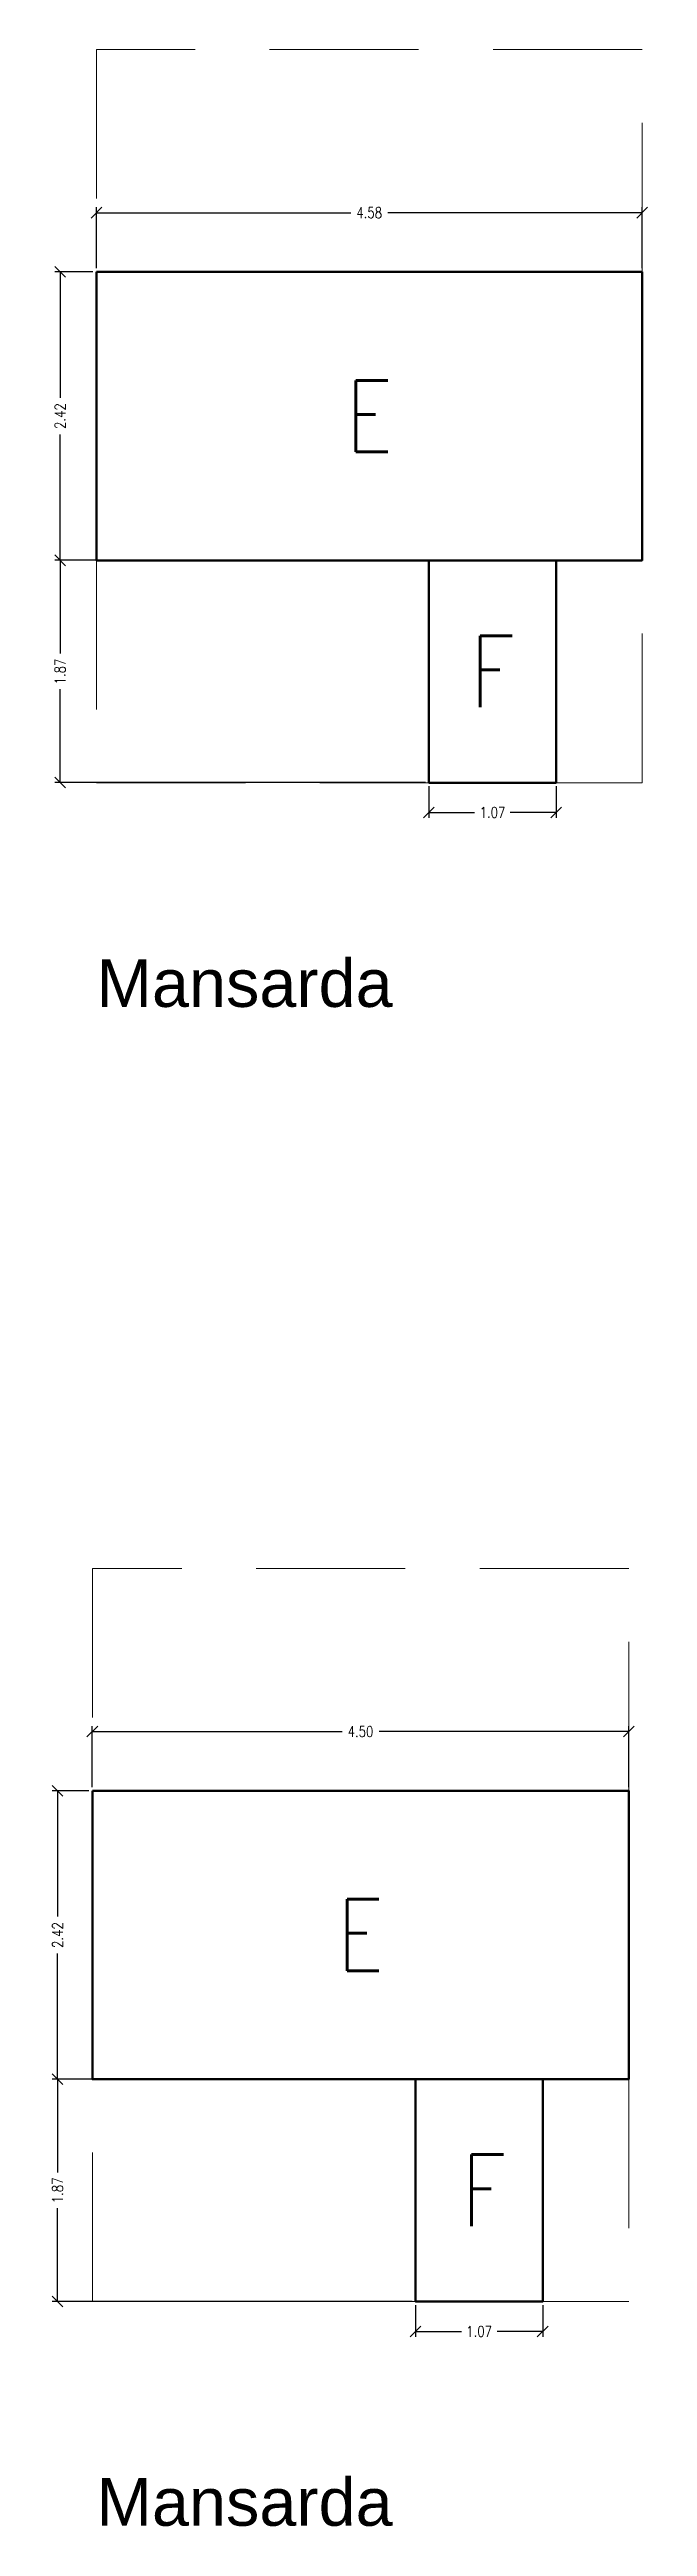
# Model space of a CAD drawing. Header units: metres. Extents: x 45 to 666, y -23 to 325.
# Drawn here: x 184.44 to 189.45, y 80.85 to 101.63 of the extents above; entities that cross this region are included whole.
import ezdxf

# ---------------------------------------------------------------- set-up
doc = ezdxf.new("R2010")
doc.units = ezdxf.units.M
doc.header["$LTSCALE"] = 5
doc.header["$MEASUREMENT"] = 0
doc.linetypes.add('HIDDEN', pattern=[0.375, 0.25, -0.125])
doc.layers.get('0').update_dxf_attribs({"color": 30})
doc.layers.get('DEFPOINTS').update_dxf_attribs({"color": 210})
for name, color, linetype, lineweight in [('A-ANNO-DIMS', 3, 'Continuous', 18), ('A-ANNO-TEXT', 3, 'Continuous', 18), ('A-AREA-LINE', 1, 'Continuous', 50), ('A-FLOR-OVHD', 3, 'HIDDEN', 18)]:
    doc.layers.add(name, color=color, linetype=linetype, lineweight=lineweight)
doc.styles.add('E-ARIAL', font='arial.ttf')
doc.styles.add('E-ROMANS', font='romans.shx', dxfattribs={"width": 0.8})
doc.dimstyles.new('E-0050_TICK_18', dxfattribs={"dimscale": 0.001, "dimtxt": 90, "dimasz": 90, "dimexe": 45, "dimexo": 30, "dimgap": 45, "dimtad": 0, "dimzin": 0, "dimdsep": 46, "dimtxsty": 'E-ROMANS', "dimblk": 'OBLIQUE', "dimcen": 45, "dimclrd": 256, "dimclre": 256, "dimclrt": 256, "dimadec": 0, "dimazin": 0, "dimtfac": 1, "dimtmove": 1, "dimatfit": 3, "dimldrblk": 'OPEN90', "dimfxl": 1, "dimtfill": 1, "dimtolj": 1, "dimtzin": 0, "dimarcsym": 0})

msp = doc.modelspace()

# ---------------------------------------------------------------- texts
at = {"layer": 'A-ANNO-TEXT'}
for s, insert, char_height, attachment_point, style in [('E', (187.1174, 98.5516), 0.6, 5, 'E-ROMANS'), ('F', (188.1509, 96.4091), 0.6, 5, 'E-ROMANS'), ('Mansarda', (184.8289, 93.5899), 0.4, 7, 'E-ARIAL'), ('E', (187.0442, 85.8104), 0.6, 5, 'E-ROMANS'), ('F', (188.0777, 83.6679), 0.6, 5, 'E-ROMANS'), ('Mansarda', (184.8289, 80.8487), 0.4, 7, 'E-ARIAL')]:
    msp.add_mtext(s, dxfattribs=dict(at, insert=insert, char_height=char_height, attachment_point=attachment_point, style=style))

# ---------------------------------------------------------------- blocks, each defined once
blk = doc.blocks.new('_Oblique')
at = {"color": 0, "linetype": 'ByBlock', "lineweight": -2}
blk.add_line((-0.5, -0.5), (0.5, 0.5), dxfattribs=at)
blk = doc.blocks.new('*D361')
at = {"layer": 'A-ANNO-DIMS', "lineweight": -2, "transparency": 16777216}
for p, q in [((184.829, 99.792), (184.829, 100.303)), ((184.829, 100.258), (186.963, 100.258)), ((189.406, 100.258), (187.272, 100.258)), ((189.406, 99.792), (189.406, 100.303))]:
    blk.add_line(p, q, dxfattribs=at)
at = {"layer": 'DEFPOINTS', "color": 0, "transparency": 16777216}
for p in [(189.406, 100.258), (184.829, 99.762), (189.406, 99.762)]:
    blk.add_point(p, dxfattribs=at)
at = {"layer": 'A-ANNO-DIMS', "lineweight": -2, "transparency": 16777216, "xscale": 0.09, "yscale": 0.09, "zscale": 0.09, "rotation": 180}
blk.add_blockref('_Oblique', (184.829, 100.258), dxfattribs=at)
at = {"layer": 'A-ANNO-DIMS', "lineweight": -2, "transparency": 16777216, "xscale": 0.09, "yscale": 0.09, "zscale": 0.09}
blk.add_blockref('_Oblique', (189.406, 100.258), dxfattribs=at)
at = {"layer": 'A-ANNO-DIMS', "transparency": 16777216, "insert": (187.117, 100.258), "char_height": 0.09, "attachment_point": 5, "style": 'E-ROMANS', "bg_fill": 3, "box_fill_scale": 1.25, "bg_fill_color": 256, "bg_fill_true_color": 13158600, "bg_fill_transparency": 0}
blk.add_mtext('\\A1;4.58', dxfattribs=at)
blk = doc.blocks.new('_Open90')
at = {"color": 0, "linetype": 'ByBlock', "lineweight": -2}
for p, q in [((0, 0), (-1, 0)), ((-0.5, 0.5), (0, 0)), ((0, 0), (-0.5, -0.5))]:
    blk.add_line(p, q, dxfattribs=at)
blk = doc.blocks.new('*D362')
at = {"layer": 'A-ANNO-DIMS', "lineweight": -2, "transparency": 16777216}
for p, q in [((184.794, 87.05), (184.794, 87.562)), ((184.794, 87.517), (186.889, 87.517)), ((189.294, 87.517), (187.199, 87.517)), ((189.294, 87.05), (189.294, 87.562))]:
    blk.add_line(p, q, dxfattribs=at)
at = {"layer": 'DEFPOINTS', "color": 0, "transparency": 16777216}
for p in [(189.294, 87.517), (184.794, 87.02), (189.294, 87.02)]:
    blk.add_point(p, dxfattribs=at)
at = {"layer": 'A-ANNO-DIMS', "lineweight": -2, "transparency": 16777216, "xscale": 0.09, "yscale": 0.09, "zscale": 0.09, "rotation": 180}
blk.add_blockref('_Oblique', (184.794, 87.517), dxfattribs=at)
at = {"layer": 'A-ANNO-DIMS', "lineweight": -2, "transparency": 16777216, "xscale": 0.09, "yscale": 0.09, "zscale": 0.09}
blk.add_blockref('_Oblique', (189.294, 87.517), dxfattribs=at)
at = {"layer": 'A-ANNO-DIMS', "transparency": 16777216, "insert": (187.044, 87.517), "char_height": 0.09, "attachment_point": 5, "style": 'E-ROMANS', "bg_fill": 3, "box_fill_scale": 1.25, "bg_fill_color": 256, "bg_fill_true_color": 13158600, "bg_fill_transparency": 0}
blk.add_mtext('\\A1;4.50', dxfattribs=at)
blk = doc.blocks.new('*D363')
at = {"layer": 'A-ANNO-DIMS', "lineweight": -2, "transparency": 16777216}
for p, q in [((184.799, 99.762), (184.479, 99.762)), ((184.524, 99.762), (184.524, 98.706)), ((184.524, 97.342), (184.524, 98.397)), ((184.799, 97.342), (184.479, 97.342))]:
    blk.add_line(p, q, dxfattribs=at)
at = {"layer": 'DEFPOINTS', "color": 0, "transparency": 16777216}
for p in [(184.829, 99.762), (184.524, 97.342), (184.829, 97.342)]:
    blk.add_point(p, dxfattribs=at)
at = {"layer": 'A-ANNO-DIMS', "lineweight": -2, "transparency": 16777216, "xscale": 0.09, "yscale": 0.09, "zscale": 0.09}
for p, rotation in [((184.524, 99.762), 90), ((184.524, 97.342), 270)]:
    blk.add_blockref('_Oblique', p, dxfattribs=dict(at, rotation=rotation))
at = {"layer": 'A-ANNO-DIMS', "transparency": 16777216, "insert": (184.524, 98.552), "char_height": 0.09, "attachment_point": 5, "rotation": 90, "style": 'E-ROMANS', "bg_fill": 3, "box_fill_scale": 1.25, "bg_fill_color": 256, "bg_fill_true_color": 13158600, "bg_fill_transparency": 0}
blk.add_mtext('\\A1;2.42', dxfattribs=at)
blk = doc.blocks.new('*D364')
at = {"layer": 'A-ANNO-DIMS', "lineweight": -2, "transparency": 16777216}
for p, q in [((184.764, 87.02), (184.458, 87.02)), ((184.503, 87.02), (184.503, 85.965)), ((184.503, 84.6), (184.503, 85.656)), ((184.764, 84.6), (184.458, 84.6))]:
    blk.add_line(p, q, dxfattribs=at)
at = {"layer": 'DEFPOINTS', "color": 0, "transparency": 16777216}
for p in [(184.794, 87.02), (184.503, 84.6), (184.794, 84.6)]:
    blk.add_point(p, dxfattribs=at)
at = {"layer": 'A-ANNO-DIMS', "lineweight": -2, "transparency": 16777216, "xscale": 0.09, "yscale": 0.09, "zscale": 0.09}
for p, rotation in [((184.503, 87.02), 90), ((184.503, 84.6), 270)]:
    blk.add_blockref('_Oblique', p, dxfattribs=dict(at, rotation=rotation))
at = {"layer": 'A-ANNO-DIMS', "transparency": 16777216, "insert": (184.503, 85.81), "char_height": 0.09, "attachment_point": 5, "rotation": 90, "style": 'E-ROMANS', "bg_fill": 3, "box_fill_scale": 1.25, "bg_fill_color": 256, "bg_fill_true_color": 13158600, "bg_fill_transparency": 0}
blk.add_mtext('\\A1;2.42', dxfattribs=at)
blk = doc.blocks.new('*D365')
at = {"layer": 'A-ANNO-DIMS', "lineweight": -2, "transparency": 16777216}
for p, q in [((187.588, 97.342), (184.479, 97.342)), ((184.524, 97.342), (184.524, 96.559)), ((184.524, 95.477), (184.524, 96.26)), ((187.588, 95.477), (184.479, 95.477))]:
    blk.add_line(p, q, dxfattribs=at)
at = {"layer": 'DEFPOINTS', "color": 0, "transparency": 16777216}
for p in [(187.618, 97.342), (184.524, 95.477), (187.618, 95.477)]:
    blk.add_point(p, dxfattribs=at)
at = {"layer": 'A-ANNO-DIMS', "lineweight": -2, "transparency": 16777216, "xscale": 0.09, "yscale": 0.09, "zscale": 0.09}
for p, rotation in [((184.524, 97.342), 90), ((184.524, 95.477), 270)]:
    blk.add_blockref('_Oblique', p, dxfattribs=dict(at, rotation=rotation))
at = {"layer": 'A-ANNO-DIMS', "transparency": 16777216, "insert": (184.524, 96.409), "char_height": 0.09, "attachment_point": 5, "rotation": 90, "style": 'E-ROMANS', "bg_fill": 3, "box_fill_scale": 1.25, "bg_fill_color": 256, "bg_fill_true_color": 13158600, "bg_fill_transparency": 0}
blk.add_mtext('\\A1;1.87', dxfattribs=at)
blk = doc.blocks.new('*D366')
at = {"layer": 'A-ANNO-DIMS', "lineweight": -2, "transparency": 16777216}
for p, q in [((187.618, 95.447), (187.618, 95.182)), ((188.684, 95.447), (188.684, 95.182)), ((187.618, 95.227), (188.001, 95.227)), ((188.684, 95.227), (188.3, 95.227))]:
    blk.add_line(p, q, dxfattribs=at)
at = {"layer": 'DEFPOINTS', "color": 0, "transparency": 16777216}
for p in [(187.618, 95.477), (188.684, 95.477), (188.684, 95.227)]:
    blk.add_point(p, dxfattribs=at)
at = {"layer": 'A-ANNO-DIMS', "lineweight": -2, "transparency": 16777216, "xscale": 0.09, "yscale": 0.09, "zscale": 0.09, "rotation": 180}
blk.add_blockref('_Oblique', (187.618, 95.227), dxfattribs=at)
at = {"layer": 'A-ANNO-DIMS', "lineweight": -2, "transparency": 16777216, "xscale": 0.09, "yscale": 0.09, "zscale": 0.09}
blk.add_blockref('_Oblique', (188.684, 95.227), dxfattribs=at)
at = {"layer": 'A-ANNO-DIMS', "transparency": 16777216, "insert": (188.151, 95.227), "char_height": 0.09, "attachment_point": 5, "style": 'E-ROMANS', "bg_fill": 3, "box_fill_scale": 1.25, "bg_fill_color": 256, "bg_fill_true_color": 13158600, "bg_fill_transparency": 0}
blk.add_mtext('\\A1;1.07', dxfattribs=at)
blk = doc.blocks.new('*D789')
at = {"layer": 'A-ANNO-DIMS', "lineweight": -2, "transparency": 16777216}
for p, q in [((187.506, 82.705), (187.506, 82.44)), ((188.572, 82.705), (188.572, 82.44)), ((187.506, 82.485), (187.89, 82.485)), ((188.572, 82.485), (188.189, 82.485))]:
    blk.add_line(p, q, dxfattribs=at)
at = {"layer": 'DEFPOINTS', "color": 0, "transparency": 16777216}
for p in [(187.506, 82.735), (188.572, 82.735), (188.572, 82.485)]:
    blk.add_point(p, dxfattribs=at)
at = {"layer": 'A-ANNO-DIMS', "lineweight": -2, "transparency": 16777216, "xscale": 0.09, "yscale": 0.09, "zscale": 0.09, "rotation": 180}
blk.add_blockref('_Oblique', (187.506, 82.485), dxfattribs=at)
at = {"layer": 'A-ANNO-DIMS', "lineweight": -2, "transparency": 16777216, "xscale": 0.09, "yscale": 0.09, "zscale": 0.09}
blk.add_blockref('_Oblique', (188.572, 82.485), dxfattribs=at)
at = {"layer": 'A-ANNO-DIMS', "transparency": 16777216, "insert": (188.039, 82.485), "char_height": 0.09, "attachment_point": 5, "style": 'E-ROMANS', "bg_fill": 3, "box_fill_scale": 1.25, "bg_fill_color": 256, "bg_fill_true_color": 13158600, "bg_fill_transparency": 0}
blk.add_mtext('\\A1;1.07', dxfattribs=at)
blk = doc.blocks.new('*D367')
at = {"layer": 'A-ANNO-DIMS', "lineweight": -2, "transparency": 16777216}
for p, q in [((187.476, 84.6), (184.458, 84.6)), ((184.503, 84.6), (184.503, 83.817)), ((184.503, 82.735), (184.503, 83.518)), ((187.476, 82.735), (184.458, 82.735))]:
    blk.add_line(p, q, dxfattribs=at)
at = {"layer": 'DEFPOINTS', "color": 0, "transparency": 16777216}
for p in [(187.506, 84.6), (184.503, 82.735), (187.506, 82.735)]:
    blk.add_point(p, dxfattribs=at)
at = {"layer": 'A-ANNO-DIMS', "lineweight": -2, "transparency": 16777216, "xscale": 0.09, "yscale": 0.09, "zscale": 0.09}
for p, rotation in [((184.503, 84.6), 90), ((184.503, 82.735), 270)]:
    blk.add_blockref('_Oblique', p, dxfattribs=dict(at, rotation=rotation))
at = {"layer": 'A-ANNO-DIMS', "transparency": 16777216, "insert": (184.503, 83.668), "char_height": 0.09, "attachment_point": 5, "rotation": 90, "style": 'E-ROMANS', "bg_fill": 3, "box_fill_scale": 1.25, "bg_fill_color": 256, "bg_fill_true_color": 13158600, "bg_fill_transparency": 0}
blk.add_mtext('\\A1;1.87', dxfattribs=at)

# ---------------------------------------------------------------- linework, layer by layer
at = {"layer": 'A-AREA-LINE'}
for points in [[(184.8289, 99.7616), (189.4059, 99.7616), (189.4059, 97.3416), (184.8289, 97.3416)], [(187.6179, 97.3416), (188.6839, 97.3416), (188.6839, 95.4766), (187.6179, 95.4766)], [(184.7942, 87.0204), (189.2942, 87.0204), (189.2942, 84.6004), (184.7942, 84.6004)], [(187.5062, 84.6004), (188.5722, 84.6004), (188.5722, 82.7354), (187.5062, 82.7354)]]:
    msp.add_lwpolyline(points, close=True, dxfattribs=at)

msp.set_redraw_order([(e.dxf.handle, doc.entitydb.next_handle()) for e in msp.query("TEXT MTEXT ATTDEF DIMENSION ARC_DIMENSION")])  # texts and dimensions are drawn at this point

# ---------------------------------------------------------------- next in the draw order: dimensions: what is measured, and where the dimension line sits
at = {"layer": 'A-ANNO-DIMS'}
for base, p1, p2, picture, middle in [((189.4059, 100.2579), (184.8289, 99.7616), (189.4059, 99.7616), '*D361', (187.1174, 100.2579)), ((189.2942, 87.5167), (184.7942, 87.0204), (189.2942, 87.0204), '*D362', (187.0442, 87.5167)), ((188.5722, 82.4854), (187.5062, 82.7354), (188.5722, 82.7354), '*D789', (188.0392, 82.4854))]:
    dim = msp.add_linear_dim(base=base, p1=p1, p2=p2, dimstyle='E-0050_TICK_18', dxfattribs=at)
    dim.commit()
    dim.dimension.update_dxf_attribs({"geometry": picture, "text_midpoint": middle})

# ---------------------------------------------------------------- next in the draw order: linework, layer by layer
at = {"layer": 'A-FLOR-OVHD'}
msp.add_lwpolyline([(189.2942, 84.6004), (189.2942, 82.7354), (188.5722, 82.7354)], dxfattribs=at)

# ---------------------------------------------------------------- next in the draw order: dimensions: what is measured, and where the dimension line sits
at = {"layer": 'A-ANNO-DIMS'}
for base, p1, p2, picture, middle in [((184.5241, 97.3416), (184.8289, 99.7616), (184.8289, 97.3416), '*D363', (184.5241, 98.5516)), ((184.5027, 84.6004), (184.7942, 87.0204), (184.7942, 84.6004), '*D364', (184.5027, 85.8104))]:
    dim = msp.add_linear_dim(base=base, p1=p1, p2=p2, angle=90, dimstyle='E-0050_TICK_18', dxfattribs=at)
    dim.commit()
    dim.dimension.update_dxf_attribs({"geometry": picture, "text_midpoint": middle})

# ---------------------------------------------------------------- next in the draw order: linework, layer by layer
at = {"layer": 'A-FLOR-OVHD'}
for points in [[(189.4059, 99.7616), (189.4059, 101.6266), (184.8289, 101.6266), (184.8289, 99.7616)], [(189.2942, 87.0204), (189.2942, 88.8854), (184.7942, 88.8854), (184.7942, 87.0204)]]:
    msp.add_lwpolyline(points, dxfattribs=at)

# ---------------------------------------------------------------- next in the draw order: dimensions: what is measured, and where the dimension line sits
at = {"layer": 'A-ANNO-DIMS'}
for base, p1, p2, picture, middle in [((184.5240977087, 95.4766028145), (187.6178687379, 97.3416028145), (187.6178687379, 95.4766028145), '*D365', (184.5240977087, 96.4091028145)), ((184.5026851415, 82.7353869458), (187.5061560029, 84.6003869458), (187.5061560029, 82.7353869458), '*D367', (184.5026851415, 83.6678869458))]:
    dim = msp.add_linear_dim(base=base, p1=p1, p2=p2, angle=90, dimstyle='E-0050_TICK_18', dxfattribs=at)
    dim.commit()
    dim.dimension.update_dxf_attribs({"geometry": picture, "text_midpoint": middle})

# ---------------------------------------------------------------- next in the draw order: linework, layer by layer
at = {"layer": 'A-FLOR-OVHD'}
msp.add_lwpolyline([(187.5062, 82.7354), (184.7942, 82.7354), (184.7942, 84.6004)], dxfattribs=at)

# ---------------------------------------------------------------- next in the draw order: dimensions: what is measured, and where the dimension line sits
at = {"layer": 'A-ANNO-DIMS'}
dim = msp.add_linear_dim(base=(188.6839, 95.2266), p1=(187.6179, 95.4766), p2=(188.6839, 95.4766), dimstyle='E-0050_TICK_18', dxfattribs=at)
dim.commit()
dim.dimension.update_dxf_attribs({"geometry": '*D366', "text_midpoint": (188.1509, 95.2266)})

# ---------------------------------------------------------------- next in the draw order: linework, layer by layer
at = {"layer": 'A-FLOR-OVHD'}
for points in [[(184.8289, 97.3416), (184.8289, 95.4766), (187.6179, 95.4766)], [(188.6839, 95.4766), (189.4059, 95.4766), (189.4059, 97.3416)]]:
    msp.add_lwpolyline(points, dxfattribs=at)

doc.saveas('drawing.dxf')
